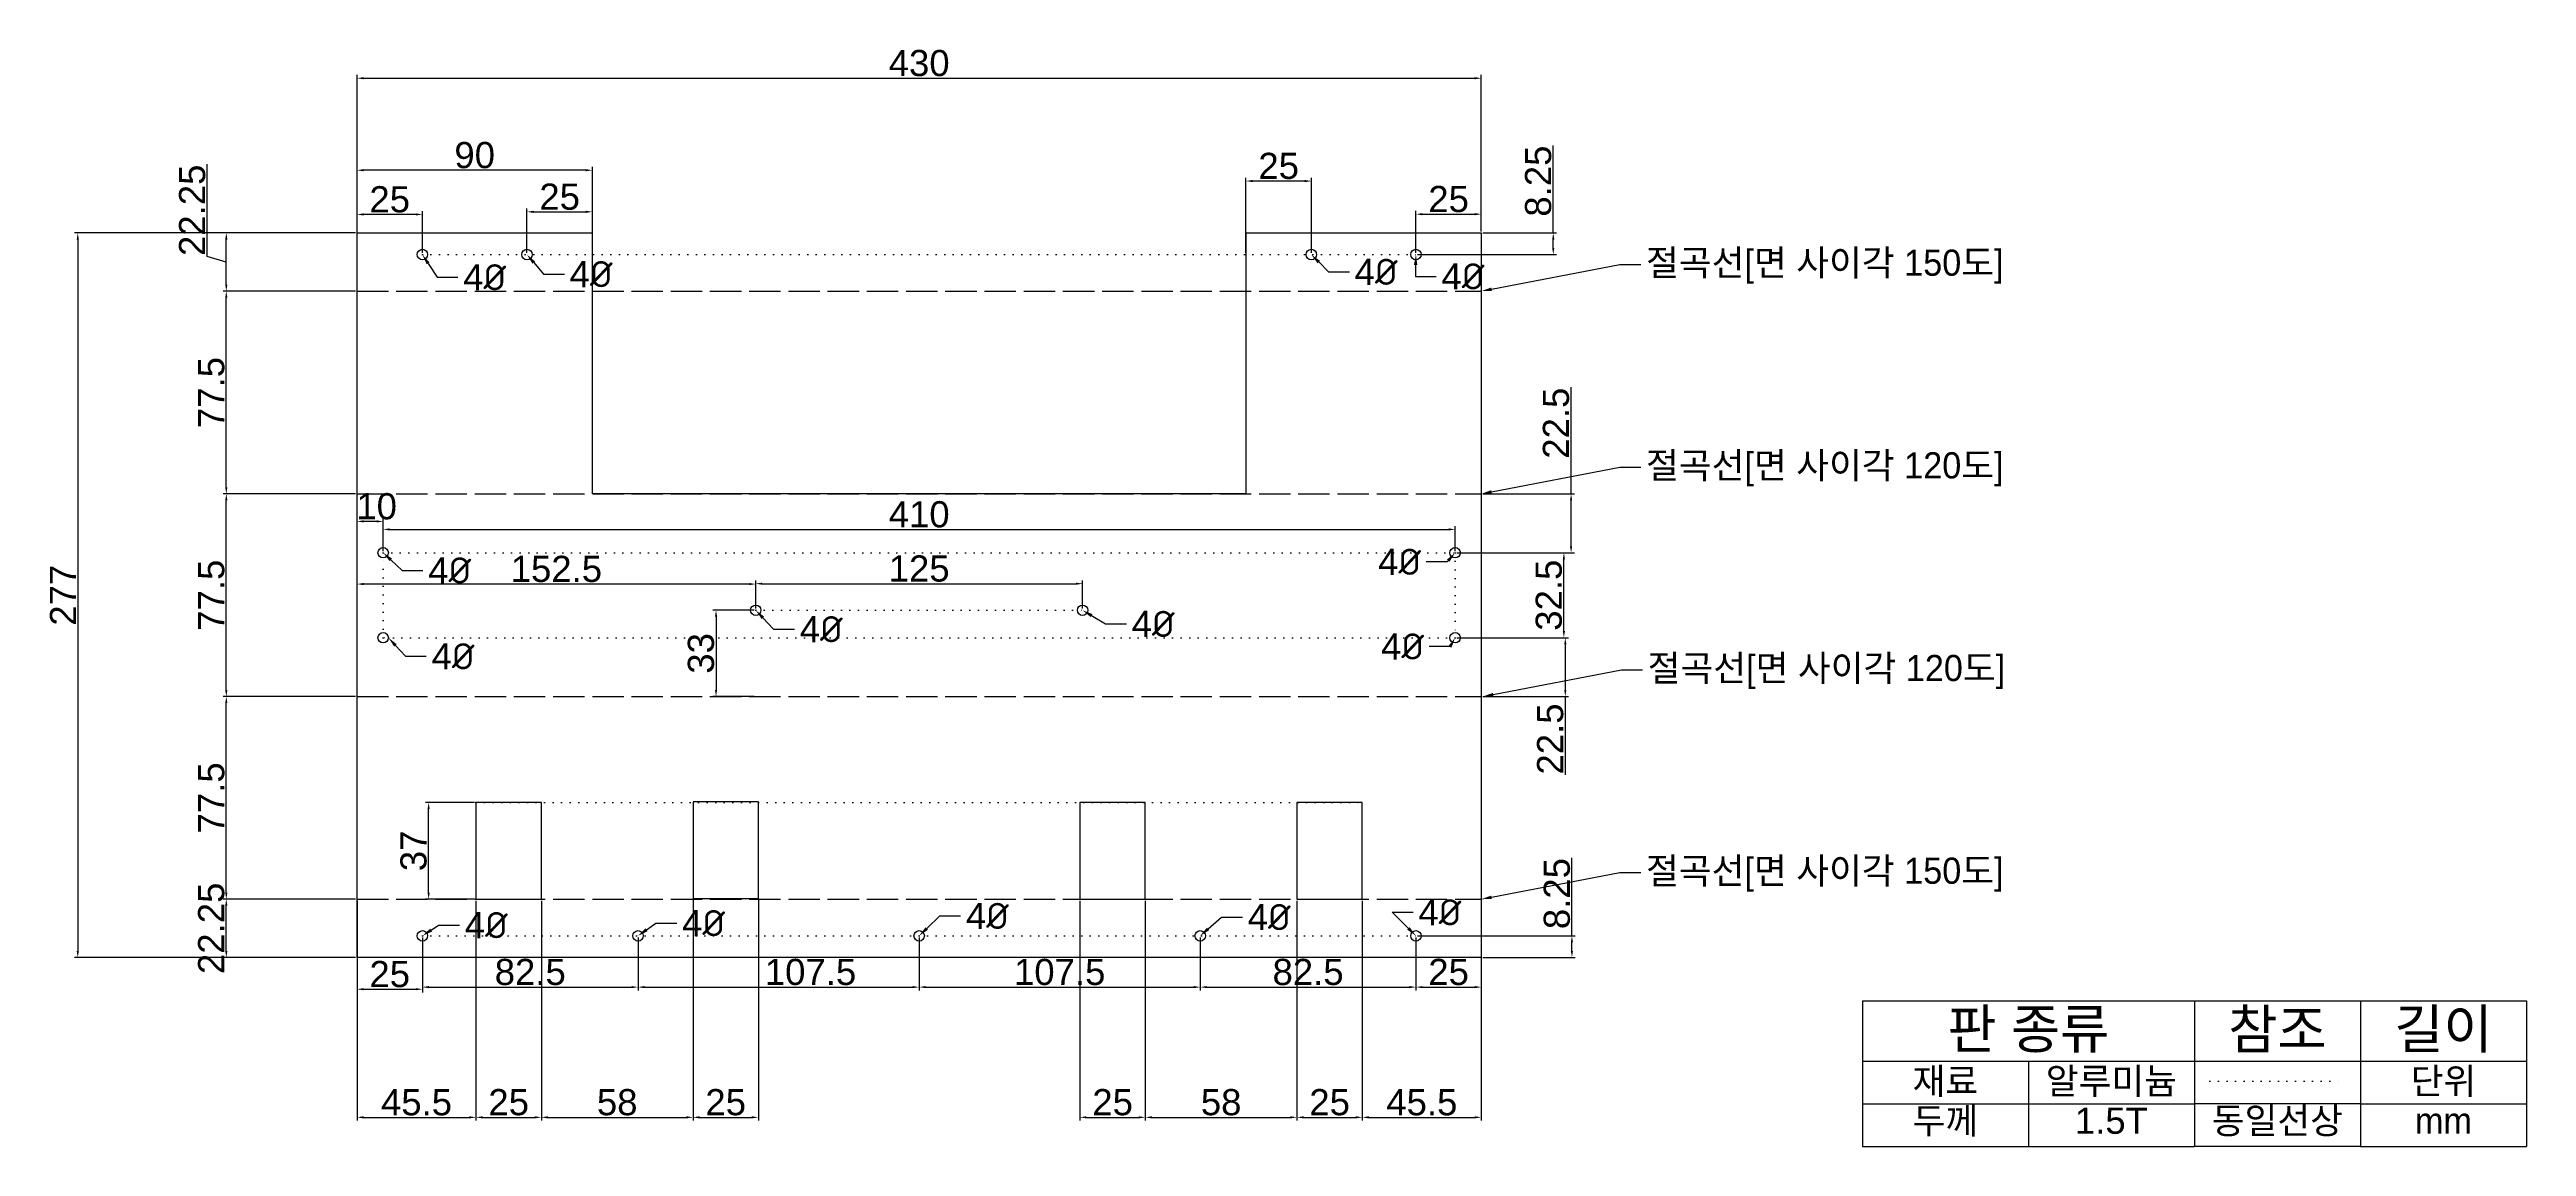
# Model space of a CAD drawing. Header units: millimetres. Extents: x -118 to 830, y -72 to 347.
import ezdxf
from ezdxf import colors
from ezdxf.entities.mleader import LeaderData, LeaderLine
from ezdxf.math import Vec2, Vec3

# ---------------------------------------------------------------- set-up
doc = ezdxf.new("R2010")
doc.units = ezdxf.units.MM
doc.linetypes.add('ACAD_ISO02W100', pattern=[15, 12, -3])
doc.linetypes.add('DOT2', pattern=[3.175, 0, -3.175])
doc.styles.get("Standard").update_dxf_attribs({"font": 'arial.ttf'})
doc.dimstyles.new('ISO-25', dxfattribs={"dimtxt": 2.5, "dimasz": 2.5, "dimexe": 1.25, "dimexo": 0.625, "dimtad": 1, "dimdsep": 46, "dimtxsty": 'Standard', "dimcen": 2.5, "dimclrd": 3, "dimclre": 3, "dimadec": 0, "dimazin": 0, "dimtfac": 1, "dimtmove": 0, "dimatfit": 3, "dimfxl": 1, "dimarcsym": 0})

msp = doc.modelspace()

# ---------------------------------------------------------------- blocks, each defined once
blk = doc.blocks.new('*D1')
at = {"color": 3, "lineweight": -2, "transparency": 16777216}
for p, q in [((-0.62, 22.25), (-51.25, 22.25)), ((-50, 2.5), (-50, 19.75)), ((-0.62, 0), (-51.25, 0))]:
    blk.add_line(p, q, dxfattribs=at)
at = {"color": 3, "transparency": 16777216}
for points in [[(-50.42, 19.75), (-49.58, 19.75), (-50, 22.25)], [(-50.42, 2.5), (-49.58, 2.5), (-50, 0)]]:
    blk.add_solid(points, dxfattribs=at)
at = {"layer": 'Defpoints', "color": 0, "transparency": 16777216}
for p in [(-50, 22.25), (0, 22.25), (0, 0)]:
    blk.add_point(p, dxfattribs=at)
at = {"color": 0, "transparency": 16777216, "insert": (-55.73, 11.13), "char_height": 2.5, "attachment_point": 5, "rotation": 90}
blk.add_mtext('{\\H4x;22.25}', dxfattribs=at)
blk = doc.blocks.new('*D2')
at = {"color": 3, "lineweight": -2, "transparency": 16777216}
for p, q in [((-0.62, 99.75), (-51.25, 99.75)), ((-50, 24.75), (-50, 97.25)), ((-0.62, 22.25), (-51.25, 22.25))]:
    blk.add_line(p, q, dxfattribs=at)
at = {"color": 3, "transparency": 16777216}
for points in [[(-50.42, 97.25), (-49.58, 97.25), (-50, 99.75)], [(-50.42, 24.75), (-49.58, 24.75), (-50, 22.25)]]:
    blk.add_solid(points, dxfattribs=at)
at = {"layer": 'Defpoints', "color": 0, "transparency": 16777216}
for p in [(-50, 99.75), (0, 99.75), (0, 22.25)]:
    blk.add_point(p, dxfattribs=at)
at = {"color": 0, "transparency": 16777216, "insert": (-55.71, 61), "char_height": 2.5, "attachment_point": 5, "rotation": 90}
blk.add_mtext('{\\H4x;77.5}', dxfattribs=at)
blk = doc.blocks.new('*D3')
at = {"color": 3, "lineweight": -2, "transparency": 16777216}
for p, q in [((-0.62, 177.25), (-51.25, 177.25)), ((-50, 102.25), (-50, 174.75)), ((-0.62, 99.75), (-51.25, 99.75))]:
    blk.add_line(p, q, dxfattribs=at)
at = {"color": 3, "transparency": 16777216}
for points in [[(-50.42, 174.75), (-49.58, 174.75), (-50, 177.25)], [(-50.42, 102.25), (-49.58, 102.25), (-50, 99.75)]]:
    blk.add_solid(points, dxfattribs=at)
at = {"layer": 'Defpoints', "color": 0, "transparency": 16777216}
for p in [(-50, 177.25), (0, 177.25), (0, 99.75)]:
    blk.add_point(p, dxfattribs=at)
at = {"color": 0, "transparency": 16777216, "insert": (-55.71, 138.5), "char_height": 2.5, "attachment_point": 5, "rotation": 90}
blk.add_mtext('{\\H4x;77.5}', dxfattribs=at)
blk = doc.blocks.new('*D4')
at = {"color": 3, "lineweight": -2, "transparency": 16777216}
for p, q in [((-0.62, 254.75), (-51.25, 254.75)), ((-50, 179.75), (-50, 252.25)), ((-0.62, 177.25), (-51.25, 177.25))]:
    blk.add_line(p, q, dxfattribs=at)
at = {"color": 3, "transparency": 16777216}
for points in [[(-50.42, 252.25), (-49.58, 252.25), (-50, 254.75)], [(-50.42, 179.75), (-49.58, 179.75), (-50, 177.25)]]:
    blk.add_solid(points, dxfattribs=at)
at = {"layer": 'Defpoints', "color": 0, "transparency": 16777216}
for p in [(-50, 254.75), (0, 254.75), (0, 177.25)]:
    blk.add_point(p, dxfattribs=at)
at = {"color": 0, "transparency": 16777216, "insert": (-55.71, 216), "char_height": 2.5, "attachment_point": 5, "rotation": 90}
blk.add_mtext('{\\H4x;77.5}', dxfattribs=at)
blk = doc.blocks.new('*D5')
at = {"color": 3, "lineweight": -2, "transparency": 16777216}
for p, q in [((-57.29, 268.06), (-57.29, 303.3)), ((-0.62, 277), (-51.25, 277)), ((-50, 265.88), (-57.29, 268.06)), ((-50, 257.25), (-50, 274.5)), ((-0.62, 254.75), (-51.25, 254.75))]:
    blk.add_line(p, q, dxfattribs=at)
at = {"color": 3, "transparency": 16777216}
for points in [[(-50.42, 274.5), (-49.58, 274.5), (-50, 277)], [(-50.42, 257.25), (-49.58, 257.25), (-50, 254.75)]]:
    blk.add_solid(points, dxfattribs=at)
at = {"layer": 'Defpoints', "color": 0, "transparency": 16777216}
for p in [(-50, 277), (0, 277), (0, 254.75)]:
    blk.add_point(p, dxfattribs=at)
at = {"color": 0, "transparency": 16777216, "insert": (-63.02, 285.68), "char_height": 2.5, "attachment_point": 5, "rotation": 90}
blk.add_mtext('{\\H4x;22.25}', dxfattribs=at)
blk = doc.blocks.new('*D6')
at = {"color": 3, "lineweight": -2, "transparency": 16777216}
for p, q in [((25, 7.62), (25, -12.6)), ((107.5, 7.62), (107.5, -12.6)), ((27.5, -11.35), (105, -11.35))]:
    blk.add_line(p, q, dxfattribs=at)
at = {"color": 3, "transparency": 16777216}
for points in [[(27.5, -10.93), (27.5, -11.76), (25, -11.35)], [(105, -10.93), (105, -11.76), (107.5, -11.35)]]:
    blk.add_solid(points, dxfattribs=at)
at = {"layer": 'Defpoints', "color": 0, "transparency": 16777216}
for p in [(25, 8.25), (107.5, 8.25), (107.5, -11.35)]:
    blk.add_point(p, dxfattribs=at)
at = {"color": 0, "transparency": 16777216, "insert": (66.25, -5.61), "char_height": 2.5, "attachment_point": 5}
blk.add_mtext('{\\H4x;82.5}', dxfattribs=at)
blk = doc.blocks.new('*D7')
at = {"color": 3, "lineweight": -2, "transparency": 16777216}
for p, q in [((107.5, 7.62), (107.5, -12.6)), ((215, 7.62), (215, -12.6)), ((110, -11.35), (212.5, -11.35))]:
    blk.add_line(p, q, dxfattribs=at)
at = {"color": 3, "transparency": 16777216}
for points in [[(110, -10.93), (110, -11.76), (107.5, -11.35)], [(212.5, -10.93), (212.5, -11.76), (215, -11.35)]]:
    blk.add_solid(points, dxfattribs=at)
at = {"layer": 'Defpoints', "color": 0, "transparency": 16777216}
for p in [(107.5, 8.25), (215, 8.25), (215, -11.35)]:
    blk.add_point(p, dxfattribs=at)
at = {"color": 0, "transparency": 16777216, "insert": (173.45, -5.61), "char_height": 2.5, "attachment_point": 5}
blk.add_mtext('{\\H4x;107.5}', dxfattribs=at)
blk = doc.blocks.new('*D8')
at = {"color": 3, "lineweight": -2, "transparency": 16777216}
for p, q in [((215, 7.62), (215, -12.6)), ((322.5, 7.62), (322.5, -12.6)), ((217.5, -11.35), (320, -11.35))]:
    blk.add_line(p, q, dxfattribs=at)
at = {"color": 3, "transparency": 16777216}
for points in [[(217.5, -10.93), (217.5, -11.76), (215, -11.35)], [(320, -10.93), (320, -11.76), (322.5, -11.35)]]:
    blk.add_solid(points, dxfattribs=at)
at = {"layer": 'Defpoints', "color": 0, "transparency": 16777216}
for p in [(215, 8.25), (322.5, 8.25), (322.5, -11.35)]:
    blk.add_point(p, dxfattribs=at)
at = {"color": 0, "transparency": 16777216, "insert": (268.75, -5.61), "char_height": 2.5, "attachment_point": 5}
blk.add_mtext('{\\H4x;107.5}', dxfattribs=at)
blk = doc.blocks.new('*D9')
at = {"color": 3, "lineweight": -2, "transparency": 16777216}
for p, q in [((322.5, 7.62), (322.5, -12.6)), ((405, 7.62), (405, -12.6)), ((325, -11.35), (402.5, -11.35))]:
    blk.add_line(p, q, dxfattribs=at)
at = {"color": 3, "transparency": 16777216}
for points in [[(325, -10.93), (325, -11.76), (322.5, -11.35)], [(402.5, -10.93), (402.5, -11.76), (405, -11.35)]]:
    blk.add_solid(points, dxfattribs=at)
at = {"layer": 'Defpoints', "color": 0, "transparency": 16777216}
for p in [(322.5, 8.25), (405, 8.25), (405, -11.35)]:
    blk.add_point(p, dxfattribs=at)
at = {"color": 0, "transparency": 16777216, "insert": (363.75, -5.61), "char_height": 2.5, "attachment_point": 5}
blk.add_mtext('{\\H4x;82.5}', dxfattribs=at)
blk = doc.blocks.new('*D10')
at = {"color": 3, "lineweight": -2, "transparency": 16777216}
for p, q in [((405, 7.62), (405, -12.6)), ((430, -0.62), (430, -12.6)), ((407.5, -11.35), (427.5, -11.35))]:
    blk.add_line(p, q, dxfattribs=at)
at = {"color": 3, "transparency": 16777216}
for points in [[(407.5, -10.93), (407.5, -11.76), (405, -11.35)], [(427.5, -10.93), (427.5, -11.76), (430, -11.35)]]:
    blk.add_solid(points, dxfattribs=at)
at = {"layer": 'Defpoints', "color": 0, "transparency": 16777216}
for p in [(405, 8.25), (430, 0), (430, -11.35)]:
    blk.add_point(p, dxfattribs=at)
at = {"color": 0, "transparency": 16777216, "insert": (417.5, -5.61), "char_height": 2.5, "attachment_point": 5}
blk.add_mtext('{\\H4x;25}', dxfattribs=at)
blk = doc.blocks.new('*D11')
at = {"color": 3, "lineweight": -2, "transparency": 16777216}
for p, q in [((25, 7.62), (25, -13.4)), ((0, -0.62), (0, -13.4)), ((2.5, -12.15), (22.5, -12.15))]:
    blk.add_line(p, q, dxfattribs=at)
at = {"color": 3, "transparency": 16777216}
for points in [[(2.5, -11.73), (2.5, -12.57), (0, -12.15)], [(22.5, -11.73), (22.5, -12.57), (25, -12.15)]]:
    blk.add_solid(points, dxfattribs=at)
at = {"layer": 'Defpoints', "color": 0, "transparency": 16777216}
for p in [(0, 0), (25, 8.25), (25, -12.15)]:
    blk.add_point(p, dxfattribs=at)
at = {"color": 0, "transparency": 16777216, "insert": (12.5, -6.42), "char_height": 2.5, "attachment_point": 5}
blk.add_mtext('{\\H4x;25}', dxfattribs=at)
blk = doc.blocks.new('*D12')
at = {"color": 3, "lineweight": -2, "transparency": 16777216}
for p, q in [((464.67, 8.25), (464.67, 38.06)), ((405.62, 8.25), (465.92, 8.25)), ((464.67, 2.5), (464.67, 5.75)), ((430.62, 0), (465.92, 0))]:
    blk.add_line(p, q, dxfattribs=at)
at = {"color": 3, "transparency": 16777216}
for points in [[(464.25, 5.75), (465.09, 5.75), (464.67, 8.25)], [(464.25, 2.5), (465.09, 2.5), (464.67, 0)]]:
    blk.add_solid(points, dxfattribs=at)
at = {"layer": 'Defpoints', "color": 0, "transparency": 16777216}
for p in [(405, 8.25), (430, 0), (464.67, 8.25)]:
    blk.add_point(p, dxfattribs=at)
at = {"color": 0, "transparency": 16777216, "insert": (458.94, 24.41), "char_height": 2.5, "attachment_point": 5, "rotation": 90}
blk.add_mtext('{\\H4x;8.25}', dxfattribs=at)
blk = doc.blocks.new('*D13')
at = {"color": 3, "lineweight": -2, "transparency": 16777216}
for p, q in [((405, 269.38), (405, 285.44)), ((430, 277.62), (430, 285.44)), ((407.5, 284.19), (427.5, 284.19))]:
    blk.add_line(p, q, dxfattribs=at)
at = {"color": 3, "transparency": 16777216}
for points in [[(407.5, 284.61), (407.5, 283.77), (405, 284.19)], [(427.5, 284.61), (427.5, 283.77), (430, 284.19)]]:
    blk.add_solid(points, dxfattribs=at)
at = {"layer": 'Defpoints', "color": 0, "transparency": 16777216}
for p in [(430, 284.19), (430, 277), (405, 268.75)]:
    blk.add_point(p, dxfattribs=at)
at = {"color": 0, "transparency": 16777216, "insert": (417.5, 289.92), "char_height": 2.5, "attachment_point": 5}
blk.add_mtext('{\\H4x;25}', dxfattribs=at)
blk = doc.blocks.new('*D14')
at = {"color": 3, "lineweight": -2, "transparency": 16777216}
for p, q in [((0, 269.38), (0, 285.34)), ((25, 269.38), (25, 285.34)), ((22.5, 284.09), (2.5, 284.09))]:
    blk.add_line(p, q, dxfattribs=at)
at = {"color": 3, "transparency": 16777216}
for points in [[(2.5, 284.51), (2.5, 283.67), (0, 284.09)], [(22.5, 284.51), (22.5, 283.67), (25, 284.09)]]:
    blk.add_solid(points, dxfattribs=at)
at = {"layer": 'Defpoints', "color": 0, "transparency": 16777216}
for p in [(0, 284.09), (0, 268.75), (25, 268.75)]:
    blk.add_point(p, dxfattribs=at)
at = {"color": 0, "transparency": 16777216, "insert": (12.5, 289.82), "char_height": 2.5, "attachment_point": 5}
blk.add_mtext('{\\H4x;25}', dxfattribs=at)
blk = doc.blocks.new('*D15')
at = {"color": 3, "lineweight": -2, "transparency": 16777216}
for p, q in [((457.52, 277), (457.52, 310.49)), ((430.62, 277), (458.77, 277)), ((405.62, 268.75), (458.77, 268.75)), ((457.52, 271.25), (457.52, 274.5))]:
    blk.add_line(p, q, dxfattribs=at)
at = {"color": 3, "transparency": 16777216}
for points in [[(457.11, 274.5), (457.94, 274.5), (457.52, 277)], [(457.11, 271.25), (457.94, 271.25), (457.52, 268.75)]]:
    blk.add_solid(points, dxfattribs=at)
at = {"layer": 'Defpoints', "color": 0, "transparency": 16777216}
for p in [(430, 277), (457.52, 277), (405, 268.75)]:
    blk.add_point(p, dxfattribs=at)
at = {"color": 0, "transparency": 16777216, "insert": (451.79, 296.83), "char_height": 2.5, "attachment_point": 5, "rotation": 90}
blk.add_mtext('{\\H4x;8.25}', dxfattribs=at)
blk = doc.blocks.new('*D16')
at = {"color": 3, "linetype": 'ByBlock', "lineweight": -2, "transparency": 16777216}
for p, q in [((420.62, 154.75), (462.84, 154.75)), ((461.59, 124.75), (461.59, 152.25)), ((420.62, 122.25), (462.84, 122.25))]:
    blk.add_line(p, q, dxfattribs=at)
at = {"color": 3, "linetype": 'ByBlock', "transparency": 16777216}
for points in [[(461.17, 152.25), (462.01, 152.25), (461.59, 154.75)], [(461.17, 124.75), (462.01, 124.75), (461.59, 122.25)]]:
    blk.add_solid(points, dxfattribs=at)
at = {"layer": 'Defpoints', "color": 0, "linetype": 'ByBlock', "transparency": 16777216}
for p in [(420, 154.75), (461.59, 154.75), (420, 122.25)]:
    blk.add_point(p, dxfattribs=at)
at = {"color": 0, "linetype": 'ByBlock', "transparency": 16777216, "insert": (455.86, 138.5), "char_height": 2.5, "attachment_point": 5, "rotation": 90}
blk.add_mtext('{\\H4x;32.5}', dxfattribs=at)
blk = doc.blocks.new('*D17')
at = {"color": 3, "linetype": 'ByBlock', "lineweight": -2, "transparency": 16777216}
for p, q in [((464.34, 177.25), (464.34, 218)), ((430.62, 177.25), (465.59, 177.25)), ((464.34, 157.25), (464.34, 174.75)), ((420.62, 154.75), (465.59, 154.75))]:
    blk.add_line(p, q, dxfattribs=at)
at = {"color": 3, "linetype": 'ByBlock', "transparency": 16777216}
for points in [[(463.93, 174.75), (464.76, 174.75), (464.34, 177.25)], [(463.93, 157.25), (464.76, 157.25), (464.34, 154.75)]]:
    blk.add_solid(points, dxfattribs=at)
at = {"layer": 'Defpoints', "color": 0, "linetype": 'ByBlock', "transparency": 16777216}
for p in [(430, 177.25), (420, 154.75), (464.34, 154.75)]:
    blk.add_point(p, dxfattribs=at)
at = {"color": 0, "linetype": 'ByBlock', "transparency": 16777216, "insert": (458.61, 204.27), "char_height": 2.5, "attachment_point": 5, "rotation": 90}
blk.add_mtext('{\\H4x;22.5}', dxfattribs=at)
blk = doc.blocks.new('*D18')
at = {"color": 3, "linetype": 'ByBlock', "lineweight": -2, "transparency": 16777216}
for p, q in [((420.62, 122.25), (463.38, 122.25)), ((462.13, 119.75), (462.13, 102.25)), ((430.62, 99.75), (463.38, 99.75)), ((462.13, 99.75), (462.13, 69.78))]:
    blk.add_line(p, q, dxfattribs=at)
at = {"color": 3, "linetype": 'ByBlock', "transparency": 16777216}
for points in [[(461.72, 119.75), (462.55, 119.75), (462.13, 122.25)], [(461.72, 102.25), (462.55, 102.25), (462.13, 99.75)]]:
    blk.add_solid(points, dxfattribs=at)
at = {"layer": 'Defpoints', "color": 0, "linetype": 'ByBlock', "transparency": 16777216}
for p in [(420, 122.25), (430, 99.75), (462.13, 99.75)]:
    blk.add_point(p, dxfattribs=at)
at = {"color": 0, "linetype": 'ByBlock', "transparency": 16777216, "insert": (456.4, 83.51), "char_height": 2.5, "attachment_point": 5, "rotation": 90}
blk.add_mtext('{\\H4x;22.5}', dxfattribs=at)
blk = doc.blocks.new('*D19')
at = {"color": 3, "linetype": 'ByBlock', "lineweight": -2, "transparency": 16777216}
for p, q in [((10, 155.38), (10, 164.9)), ((12.5, 163.65), (417.5, 163.65)), ((420, 155.38), (420, 164.9))]:
    blk.add_line(p, q, dxfattribs=at)
at = {"color": 3, "linetype": 'ByBlock', "transparency": 16777216}
for points in [[(12.5, 164.07), (12.5, 163.24), (10, 163.65)], [(417.5, 164.07), (417.5, 163.24), (420, 163.65)]]:
    blk.add_solid(points, dxfattribs=at)
at = {"layer": 'Defpoints', "color": 0, "linetype": 'ByBlock', "transparency": 16777216}
for p in [(420, 163.65), (10, 154.75), (420, 154.75)]:
    blk.add_point(p, dxfattribs=at)
at = {"color": 0, "linetype": 'ByBlock', "transparency": 16777216, "insert": (215, 169.38), "char_height": 2.5, "attachment_point": 5}
blk.add_mtext('{\\H4x;410}', dxfattribs=at)
blk = doc.blocks.new('*D20')
at = {"color": 3, "linetype": 'ByBlock', "lineweight": -2, "transparency": 16777216}
for p, q in [((0, 155.38), (0, 167.97)), ((7.5, 166.72), (2.5, 166.72)), ((10, 155.38), (10, 167.97))]:
    blk.add_line(p, q, dxfattribs=at)
at = {"color": 3, "linetype": 'ByBlock', "transparency": 16777216}
for points in [[(2.5, 167.14), (2.5, 166.3), (0, 166.72)], [(7.5, 167.14), (7.5, 166.3), (10, 166.72)]]:
    blk.add_solid(points, dxfattribs=at)
at = {"layer": 'Defpoints', "color": 0, "linetype": 'ByBlock', "transparency": 16777216}
for p in [(0, 166.72), (0, 154.75), (10, 154.75)]:
    blk.add_point(p, dxfattribs=at)
at = {"color": 0, "linetype": 'ByBlock', "transparency": 16777216, "insert": (7.5, 172.45), "char_height": 2.5, "attachment_point": 5}
blk.add_mtext('{\\H4x;10}', dxfattribs=at)
blk = doc.blocks.new('*D22')
at = {"color": 3, "linetype": 'ByBlock', "lineweight": -2, "transparency": 16777216}
for p, q in [((0, 21.62), (0, -62.4)), ((45.5, 21.62), (45.5, -62.4)), ((2.5, -61.15), (43, -61.15))]:
    blk.add_line(p, q, dxfattribs=at)
at = {"color": 3, "linetype": 'ByBlock', "transparency": 16777216}
for points in [[(2.5, -60.73), (2.5, -61.56), (0, -61.15)], [(43, -60.73), (43, -61.56), (45.5, -61.15)]]:
    blk.add_solid(points, dxfattribs=at)
at = {"layer": 'Defpoints', "color": 0, "linetype": 'ByBlock', "transparency": 16777216}
for p in [(0, 22.25), (45.5, 22.25), (45.5, -61.15)]:
    blk.add_point(p, dxfattribs=at)
at = {"color": 0, "linetype": 'ByBlock', "transparency": 16777216, "insert": (22.75, -55.44), "char_height": 2.5, "attachment_point": 5}
blk.add_mtext('{\\H4x;45.5}', dxfattribs=at)
blk = doc.blocks.new('*D23')
at = {"color": 3, "linetype": 'ByBlock', "lineweight": -2, "transparency": 16777216}
for p, q in [((45.5, 21.62), (45.5, -62.4)), ((70.5, 21.62), (70.5, -62.4)), ((48, -61.15), (68, -61.15))]:
    blk.add_line(p, q, dxfattribs=at)
at = {"color": 3, "linetype": 'ByBlock', "transparency": 16777216}
for points in [[(48, -60.73), (48, -61.56), (45.5, -61.15)], [(68, -60.73), (68, -61.56), (70.5, -61.15)]]:
    blk.add_solid(points, dxfattribs=at)
at = {"layer": 'Defpoints', "color": 0, "linetype": 'ByBlock', "transparency": 16777216}
for p in [(45.5, 22.25), (70.5, 22.25), (70.5, -61.15)]:
    blk.add_point(p, dxfattribs=at)
at = {"color": 0, "linetype": 'ByBlock', "transparency": 16777216, "insert": (58, -55.41), "char_height": 2.5, "attachment_point": 5}
blk.add_mtext('{\\H4x;25}', dxfattribs=at)
blk = doc.blocks.new('*D24')
at = {"color": 3, "linetype": 'ByBlock', "lineweight": -2, "transparency": 16777216}
for p, q in [((70.5, 21.62), (70.5, -62.4)), ((128.5, 21.88), (128.5, -62.4)), ((73, -61.15), (126, -61.15))]:
    blk.add_line(p, q, dxfattribs=at)
at = {"color": 3, "linetype": 'ByBlock', "transparency": 16777216}
for points in [[(73, -60.73), (73, -61.56), (70.5, -61.15)], [(126, -60.73), (126, -61.56), (128.5, -61.15)]]:
    blk.add_solid(points, dxfattribs=at)
at = {"layer": 'Defpoints', "color": 0, "linetype": 'ByBlock', "transparency": 16777216}
for p in [(70.5, 22.25), (128.5, 22.5), (128.5, -61.15)]:
    blk.add_point(p, dxfattribs=at)
at = {"color": 0, "linetype": 'ByBlock', "transparency": 16777216, "insert": (99.5, -55.41), "char_height": 2.5, "attachment_point": 5}
blk.add_mtext('{\\H4x;58}', dxfattribs=at)
blk = doc.blocks.new('*D25')
at = {"color": 3, "linetype": 'ByBlock', "lineweight": -2, "transparency": 16777216}
for p, q in [((128.5, 21.88), (128.5, -62.4)), ((153.5, 21.88), (153.5, -62.4)), ((131, -61.15), (151, -61.15))]:
    blk.add_line(p, q, dxfattribs=at)
at = {"color": 3, "linetype": 'ByBlock', "transparency": 16777216}
for points in [[(131, -60.73), (131, -61.56), (128.5, -61.15)], [(151, -60.73), (151, -61.56), (153.5, -61.15)]]:
    blk.add_solid(points, dxfattribs=at)
at = {"layer": 'Defpoints', "color": 0, "linetype": 'ByBlock', "transparency": 16777216}
for p in [(128.5, 22.5), (153.5, 22.5), (153.5, -61.15)]:
    blk.add_point(p, dxfattribs=at)
at = {"color": 0, "linetype": 'ByBlock', "transparency": 16777216, "insert": (141, -55.41), "char_height": 2.5, "attachment_point": 5}
blk.add_mtext('{\\H4x;25}', dxfattribs=at)
blk = doc.blocks.new('*D26')
at = {"color": 3, "linetype": 'ByBlock', "lineweight": -2, "transparency": 16777216}
for p, q in [((276.5, 21.62), (276.5, -62.4)), ((301.5, 21.62), (301.5, -62.4)), ((279, -61.15), (299, -61.15))]:
    blk.add_line(p, q, dxfattribs=at)
at = {"color": 3, "linetype": 'ByBlock', "transparency": 16777216}
for points in [[(279, -60.73), (279, -61.56), (276.5, -61.15)], [(299, -60.73), (299, -61.56), (301.5, -61.15)]]:
    blk.add_solid(points, dxfattribs=at)
at = {"layer": 'Defpoints', "color": 0, "linetype": 'ByBlock', "transparency": 16777216}
for p in [(276.5, 22.25), (301.5, 22.25), (301.5, -61.15)]:
    blk.add_point(p, dxfattribs=at)
at = {"color": 0, "linetype": 'ByBlock', "transparency": 16777216, "insert": (289, -55.41), "char_height": 2.5, "attachment_point": 5}
blk.add_mtext('{\\H4x;25}', dxfattribs=at)
blk = doc.blocks.new('*D27')
at = {"color": 3, "linetype": 'ByBlock', "lineweight": -2, "transparency": 16777216}
for p, q in [((301.5, 21.62), (301.5, -62.4)), ((359.5, 21.62), (359.5, -62.4)), ((304, -61.15), (357, -61.15))]:
    blk.add_line(p, q, dxfattribs=at)
at = {"color": 3, "linetype": 'ByBlock', "transparency": 16777216}
for points in [[(304, -60.73), (304, -61.56), (301.5, -61.15)], [(357, -60.73), (357, -61.56), (359.5, -61.15)]]:
    blk.add_solid(points, dxfattribs=at)
at = {"layer": 'Defpoints', "color": 0, "linetype": 'ByBlock', "transparency": 16777216}
for p in [(301.5, 22.25), (359.5, 22.25), (359.5, -61.15)]:
    blk.add_point(p, dxfattribs=at)
at = {"color": 0, "linetype": 'ByBlock', "transparency": 16777216, "insert": (330.5, -55.41), "char_height": 2.5, "attachment_point": 5}
blk.add_mtext('{\\H4x;58}', dxfattribs=at)
blk = doc.blocks.new('*D28')
at = {"color": 3, "linetype": 'ByBlock', "lineweight": -2, "transparency": 16777216}
for p, q in [((359.5, 21.62), (359.5, -62.4)), ((384.5, 21.62), (384.5, -62.4)), ((362, -61.15), (382, -61.15))]:
    blk.add_line(p, q, dxfattribs=at)
at = {"color": 3, "linetype": 'ByBlock', "transparency": 16777216}
for points in [[(362, -60.73), (362, -61.56), (359.5, -61.15)], [(382, -60.73), (382, -61.56), (384.5, -61.15)]]:
    blk.add_solid(points, dxfattribs=at)
at = {"layer": 'Defpoints', "color": 0, "linetype": 'ByBlock', "transparency": 16777216}
for p in [(359.5, 22.25), (384.5, 22.25), (384.5, -61.15)]:
    blk.add_point(p, dxfattribs=at)
at = {"color": 0, "linetype": 'ByBlock', "transparency": 16777216, "insert": (372, -55.41), "char_height": 2.5, "attachment_point": 5}
blk.add_mtext('{\\H4x;25}', dxfattribs=at)
blk = doc.blocks.new('*D29')
at = {"color": 3, "linetype": 'ByBlock', "lineweight": -2, "transparency": 16777216}
for p, q in [((384.5, 21.62), (384.5, -62.4)), ((430, 21.62), (430, -62.4)), ((387, -61.15), (427.5, -61.15))]:
    blk.add_line(p, q, dxfattribs=at)
at = {"color": 3, "linetype": 'ByBlock', "transparency": 16777216}
for points in [[(387, -60.73), (387, -61.56), (384.5, -61.15)], [(427.5, -60.73), (427.5, -61.56), (430, -61.15)]]:
    blk.add_solid(points, dxfattribs=at)
at = {"layer": 'Defpoints', "color": 0, "linetype": 'ByBlock', "transparency": 16777216}
for p in [(384.5, 22.25), (430, 22.25), (430, -61.15)]:
    blk.add_point(p, dxfattribs=at)
at = {"color": 0, "linetype": 'ByBlock', "transparency": 16777216, "insert": (407.25, -55.44), "char_height": 2.5, "attachment_point": 5}
blk.add_mtext('{\\H4x;45.5}', dxfattribs=at)
blk = doc.blocks.new('*D30')
at = {"color": 3, "linetype": 'ByBlock', "lineweight": -2, "transparency": 16777216}
for p, q in [((0, 277.62), (0, 337.43)), ((2.5, 336.18), (427.5, 336.18)), ((430, 277.62), (430, 337.43))]:
    blk.add_line(p, q, dxfattribs=at)
at = {"color": 3, "linetype": 'ByBlock', "transparency": 16777216}
for points in [[(2.5, 336.6), (2.5, 335.76), (0, 336.18)], [(427.5, 336.6), (427.5, 335.76), (430, 336.18)]]:
    blk.add_solid(points, dxfattribs=at)
at = {"layer": 'Defpoints', "color": 0, "linetype": 'ByBlock', "transparency": 16777216}
for p in [(430, 336.18), (0, 277), (430, 277)]:
    blk.add_point(p, dxfattribs=at)
at = {"color": 0, "linetype": 'ByBlock', "transparency": 16777216, "insert": (215, 341.92), "char_height": 2.5, "attachment_point": 5}
blk.add_mtext('{\\H4x;430}', dxfattribs=at)
blk = doc.blocks.new('*D31')
at = {"color": 3, "linetype": 'ByBlock', "lineweight": -2, "transparency": 16777216}
for p, q in [((-0.62, 277), (-108.07, 277)), ((-106.82, 274.5), (-106.82, 2.5)), ((-0.62, 0), (-108.07, 0))]:
    blk.add_line(p, q, dxfattribs=at)
at = {"color": 3, "linetype": 'ByBlock', "transparency": 16777216}
for points in [[(-107.23, 274.5), (-106.4, 274.5), (-106.82, 277)], [(-107.23, 2.5), (-106.4, 2.5), (-106.82, 0)]]:
    blk.add_solid(points, dxfattribs=at)
at = {"layer": 'Defpoints', "color": 0, "linetype": 'ByBlock', "transparency": 16777216}
for p in [(0, 277), (-106.82, 0), (0, 0)]:
    blk.add_point(p, dxfattribs=at)
at = {"color": 0, "linetype": 'ByBlock', "transparency": 16777216, "insert": (-112.46, 138.5), "char_height": 2.5, "attachment_point": 5, "rotation": 90}
blk.add_mtext('{\\H4x;277}', dxfattribs=at)
blk = doc.blocks.new('*D32')
at = {"color": 3, "linetype": 'ByBlock', "lineweight": -2, "transparency": 16777216}
for p, q in [((44.88, 59.25), (26.14, 59.25)), ((27.39, 24.75), (27.39, 56.75)), ((44.88, 22.25), (26.14, 22.25))]:
    blk.add_line(p, q, dxfattribs=at)
at = {"color": 3, "linetype": 'ByBlock', "transparency": 16777216}
for points in [[(26.97, 56.75), (27.8, 56.75), (27.39, 59.25)], [(26.97, 24.75), (27.8, 24.75), (27.39, 22.25)]]:
    blk.add_solid(points, dxfattribs=at)
at = {"layer": 'Defpoints', "color": 0, "linetype": 'ByBlock', "transparency": 16777216}
for p in [(27.39, 59.25), (45.5, 59.25), (45.5, 22.25)]:
    blk.add_point(p, dxfattribs=at)
at = {"color": 0, "linetype": 'ByBlock', "transparency": 16777216, "insert": (21.65, 40.75), "char_height": 2.5, "attachment_point": 5, "rotation": 90}
blk.add_mtext('{\\H4x;37}', dxfattribs=at)
blk = doc.blocks.new('*T35')
at = {"color": 0, "linetype": 'ByBlock', "lineweight": -2, "transparency": 16777216}
for p, q in [((0, 0), (127, 0)), ((0, 0), (0, -55.67)), ((127, 0), (127, -55.67)), ((0, -23), (127, -23)), ((63.5, -23), (63.5, -55.67)), ((0, -39.33), (127, -39.33)), ((0, -55.67), (127, -55.67))]:
    blk.add_line(p, q, dxfattribs=at)
at = {"color": 0, "linetype": 'ByBlock', "transparency": 16777216}
for s, insert, char_height, width, attachment_point in [('{\\fGulim|b0|i0|c129|p50;판 종류}', (63.5, -11.5), 15, 124, 5), ('{\\fGulim|b0|i0|c129|p50;재료}', (31.75, -31.17), 10, 60.5, 5), ('{\\fGulim|b0|i0|c129|p50;알루미늄}', (95.25, -31.17), 10, 60.5, 5), ('{\\fGulim|b0|i0|c129|p50;두께}', (31.75, -40.83), 10, 60.5, 2), ('1.5T', (95.25, -40.83), 10, 60.5, 2)]:
    blk.add_mtext(s, dxfattribs=dict(at, insert=insert, char_height=char_height, width=width, attachment_point=attachment_point))
blk = doc.blocks.new('*T36')
at = {"color": 0, "linetype": 'ByBlock', "lineweight": -2, "transparency": 16777216}
for p, q in [((0, 0), (63.5, 0)), ((0, 0), (0, -55.62)), ((63.5, 0), (63.5, -55.62)), ((0, -23), (63.5, -23)), ((0, -39.29), (63.5, -39.29)), ((0, -55.62), (63.5, -55.62))]:
    blk.add_line(p, q, dxfattribs=at)
at = {"color": 0, "linetype": 'ByBlock', "transparency": 16777216, "width": 60.5}
for s, insert, char_height, attachment_point in [('{\\fGulim|b0|i0|c129|p50;참조}', (31.75, -11.5), 15, 5), ('{\\fGulim|b0|i0|c129|p50;동일선상}', (31.75, -40.79), 10, 2)]:
    blk.add_mtext(s, dxfattribs=dict(at, insert=insert, char_height=char_height, attachment_point=attachment_point))
blk = doc.blocks.new('*D37')
at = {"color": 3, "linetype": 'ByBlock', "lineweight": -2, "transparency": 16777216}
for p, q in [((65, 269.38), (65, 286.34)), ((67.5, 285.09), (87.5, 285.09)), ((90, 269.38), (90, 286.34))]:
    blk.add_line(p, q, dxfattribs=at)
at = {"color": 3, "linetype": 'ByBlock', "transparency": 16777216}
for points in [[(67.5, 285.5), (67.5, 284.67), (65, 285.09)], [(87.5, 285.5), (87.5, 284.67), (90, 285.09)]]:
    blk.add_solid(points, dxfattribs=at)
at = {"layer": 'Defpoints', "color": 0, "linetype": 'ByBlock', "transparency": 16777216}
for p in [(90, 285.09), (65, 268.75), (90, 268.75)]:
    blk.add_point(p, dxfattribs=at)
at = {"color": 0, "linetype": 'ByBlock', "transparency": 16777216, "insert": (77.5, 290.82), "char_height": 2.5, "attachment_point": 5}
blk.add_mtext('{\\H4x;25}', dxfattribs=at)
blk = doc.blocks.new('*D38')
at = {"color": 3, "linetype": 'ByBlock', "lineweight": -2, "transparency": 16777216}
for p, q in [((0, 277.62), (0, 302.24)), ((87.5, 300.99), (2.5, 300.99)), ((90, 277.62), (90, 302.24))]:
    blk.add_line(p, q, dxfattribs=at)
at = {"color": 3, "linetype": 'ByBlock', "transparency": 16777216}
for points in [[(2.5, 301.41), (2.5, 300.57), (0, 300.99)], [(87.5, 301.41), (87.5, 300.57), (90, 300.99)]]:
    blk.add_solid(points, dxfattribs=at)
at = {"layer": 'Defpoints', "color": 0, "linetype": 'ByBlock', "transparency": 16777216}
for p in [(0, 300.99), (0, 277), (90, 277)]:
    blk.add_point(p, dxfattribs=at)
at = {"color": 0, "linetype": 'ByBlock', "transparency": 16777216, "insert": (45, 306.72), "char_height": 2.5, "attachment_point": 5}
blk.add_mtext('{\\H4x;90}', dxfattribs=at)
blk = doc.blocks.new('*D39')
at = {"color": 3, "linetype": 'ByBlock', "lineweight": -2, "transparency": 16777216}
for p, q in [((340, 269.38), (340, 298.11)), ((362.5, 296.86), (342.5, 296.86)), ((365, 269.38), (365, 298.11))]:
    blk.add_line(p, q, dxfattribs=at)
at = {"color": 3, "linetype": 'ByBlock', "transparency": 16777216}
for points in [[(342.5, 297.27), (342.5, 296.44), (340, 296.86)], [(362.5, 297.27), (362.5, 296.44), (365, 296.86)]]:
    blk.add_solid(points, dxfattribs=at)
at = {"layer": 'Defpoints', "color": 0, "linetype": 'ByBlock', "transparency": 16777216}
for p in [(340, 296.86), (340, 268.75), (365, 268.75)]:
    blk.add_point(p, dxfattribs=at)
at = {"color": 0, "linetype": 'ByBlock', "transparency": 16777216, "insert": (352.5, 302.59), "char_height": 2.5, "attachment_point": 5}
blk.add_mtext('{\\H4x;25}', dxfattribs=at)
blk = doc.blocks.new('*T40')
at = {"color": 0, "linetype": 'ByBlock', "lineweight": -2, "transparency": 16777216}
for p, q in [((0, 0), (63.5, 0)), ((0, 0), (0, -55.67)), ((63.5, 0), (63.5, -55.67)), ((0, -23), (63.5, -23)), ((0, -39.33), (63.5, -39.33)), ((0, -55.67), (63.5, -55.67))]:
    blk.add_line(p, q, dxfattribs=at)
at = {"color": 0, "linetype": 'ByBlock', "transparency": 16777216, "width": 60.5}
for s, insert, char_height, attachment_point in [('{\\fGulim|b0|i0|c129|p50;길이}', (31.75, -11.5), 15, 5), ('{\\fGulim|b0|i0|c129|p50;단위}', (31.75, -31.17), 10, 5), ('{\\fGulim|b0|i0|c129|p50;mm}', (31.75, -40.83), 10, 2)]:
    blk.add_mtext(s, dxfattribs=dict(at, insert=insert, char_height=char_height, attachment_point=attachment_point))
blk = doc.blocks.new('*D41')
at = {"color": 3, "linetype": 'ByBlock', "lineweight": -2, "transparency": 16777216}
for p, q in [((152.5, 133.38), (152.5, 144.16)), ((155, 142.91), (275, 142.91)), ((277.5, 133.38), (277.5, 144.16))]:
    blk.add_line(p, q, dxfattribs=at)
at = {"color": 3, "linetype": 'ByBlock', "transparency": 16777216}
for points in [[(155, 143.32), (155, 142.49), (152.5, 142.91)], [(275, 143.32), (275, 142.49), (277.5, 142.91)]]:
    blk.add_solid(points, dxfattribs=at)
at = {"layer": 'Defpoints', "color": 0, "linetype": 'ByBlock', "transparency": 16777216}
for p in [(277.5, 142.91), (152.5, 132.75), (277.5, 132.75)]:
    blk.add_point(p, dxfattribs=at)
at = {"color": 0, "linetype": 'ByBlock', "transparency": 16777216, "insert": (215, 148.64), "char_height": 2.5, "attachment_point": 5}
blk.add_mtext('{\\H4x;125}', dxfattribs=at)
blk = doc.blocks.new('*D42')
at = {"color": 3, "linetype": 'ByBlock', "lineweight": -2, "transparency": 16777216}
for p, q in [((0, 133.38), (0, 144.01)), ((150, 142.76), (2.5, 142.76)), ((152.5, 133.38), (152.5, 144.01))]:
    blk.add_line(p, q, dxfattribs=at)
at = {"color": 3, "linetype": 'ByBlock', "transparency": 16777216}
for points in [[(2.5, 143.18), (2.5, 142.34), (0, 142.76)], [(150, 143.18), (150, 142.34), (152.5, 142.76)]]:
    blk.add_solid(points, dxfattribs=at)
at = {"layer": 'Defpoints', "color": 0, "linetype": 'ByBlock', "transparency": 16777216}
for p in [(0, 142.76), (0, 132.75), (152.5, 132.75)]:
    blk.add_point(p, dxfattribs=at)
at = {"color": 0, "linetype": 'ByBlock', "transparency": 16777216, "insert": (76.25, 148.49), "char_height": 2.5, "attachment_point": 5}
blk.add_mtext('{\\H4x;152.5}', dxfattribs=at)
blk = doc.blocks.new('*D43')
at = {"color": 3, "linetype": 'ByBlock', "lineweight": -2, "transparency": 16777216}
for p, q in [((151.88, 132.75), (136.06, 132.75)), ((137.31, 130.25), (137.31, 102.25)), ((151.88, 99.75), (136.06, 99.75))]:
    blk.add_line(p, q, dxfattribs=at)
at = {"color": 3, "linetype": 'ByBlock', "transparency": 16777216}
for points in [[(136.89, 130.25), (137.73, 130.25), (137.31, 132.75)], [(136.89, 102.25), (137.73, 102.25), (137.31, 99.75)]]:
    blk.add_solid(points, dxfattribs=at)
at = {"layer": 'Defpoints', "color": 0, "linetype": 'ByBlock', "transparency": 16777216}
for p in [(152.5, 132.75), (137.31, 99.75), (152.5, 99.75)]:
    blk.add_point(p, dxfattribs=at)
at = {"color": 0, "linetype": 'ByBlock', "transparency": 16777216, "insert": (131.58, 116.25), "char_height": 2.5, "attachment_point": 5, "rotation": 90}
blk.add_mtext('{\\H4x;33}', dxfattribs=at)

# ---------------------------------------------------------------- dimensions: what is measured, and where the dimension line sits
at = {"color": 3, "linetype": 'ByBlock'}
for base, p1, p2, picture, middle in [((430, 336.181), (0, 277), (430, 277), '*D30', (215, 341.916)), ((0, 300.989), (90, 277), (0, 277), '*D38', (45, 306.72)), ((340, 296.858), (365, 268.75), (340, 268.75), '*D39', (352.5, 302.588)), ((90, 285.088), (65, 268.75), (90, 268.75), '*D37', (77.5, 290.818)), ((0, 142.76), (152.5, 132.75), (0, 132.75), '*D42', (76.25, 148.49)), ((277.5, 142.907), (152.5, 132.75), (277.5, 132.75), '*D41', (215, 148.637)), ((45.5, -61.146), (0, 22.25), (45.5, 22.25), '*D22', (22.75, -55.435))]:
    dim = msp.add_linear_dim(base=base, p1=p1, p2=p2, text='{\\H4x;<>}', dimstyle='ISO-25', dxfattribs=at)
    dim.commit()
    dim.dimension.update_dxf_attribs({"geometry": picture, "text_midpoint": middle})
at = {"color": 3}
for base, p1, p2, picture, middle in [((-50, 277), (0, 254.75), (0, 277), '*D5', (-63.024, 268.688)), ((-50, 254.75), (0, 177.25), (0, 254.75), '*D4', (-55.71, 216)), ((-50, 177.25), (0, 99.75), (0, 177.25), '*D3', (-55.71, 138.5)), ((-50, 99.75), (0, 22.25), (0, 99.75), '*D2', (-55.71, 61))]:
    dim = msp.add_linear_dim(base=base, p1=p1, p2=p2, angle=90, text='{\\H4x;<>}', dimstyle='ISO-25', override={"dimtmove": 1}, dxfattribs=at)
    dim.commit()
    dim.dimension.update_dxf_attribs({"geometry": picture, "text_midpoint": middle})
for base, p1, p2, picture, middle in [((457.523, 277), (405, 268.75), (430, 277), '*D15', (457.523, 296.832)), ((464.67, 8.25), (430, 0), (405, 8.25), '*D12', (464.67, 24.407)), ((-50, 22.25), (0, 0), (0, 22.25), '*D1', (-50, 11.125))]:
    dim = msp.add_linear_dim(base=base, p1=p1, p2=p2, angle=90, text='{\\H4x;<>}', dimstyle='ISO-25', dxfattribs=at)
    dim.commit()
    dim.dimension.update_dxf_attribs({"geometry": picture, "text_midpoint": middle, "dimtype": 160})
dim = msp.add_linear_dim(base=(0, 284.09), p1=(25, 268.75), p2=(0, 268.75), text='{\\H4x;<>}', dimstyle='ISO-25', dxfattribs=at)
dim.commit()
dim.dimension.update_dxf_attribs({"geometry": '*D14', "text_midpoint": (12.5, 289.82)})
dim = msp.add_linear_dim(base=(430, 284.191), p1=(405, 268.75), p2=(430, 277), text='{\\H4x;<>}', dimstyle='ISO-25', override={"dimtmove": 1}, dxfattribs=at)
dim.commit()
dim.dimension.update_dxf_attribs({"geometry": '*D13', "text_midpoint": (417.5, 289.922)})
at = {"color": 3, "linetype": 'ByBlock'}
for base, p1, p2, picture, middle in [((-106.815, 0), (0, 277), (0, 0), '*D31', (-112.461, 138.5)), ((461.591, 154.75), (420, 122.25), (420, 154.75), '*D16', (455.857, 138.5)), ((137.311, 99.75), (152.5, 132.75), (152.5, 99.75), '*D43', (131.577, 116.25)), ((462.135, 99.75), (420, 122.25), (430, 99.75), '*D18', (456.404, 83.514)), ((27.387, 59.25), (45.5, 22.25), (45.5, 59.25), '*D32', (21.653, 40.75))]:
    dim = msp.add_linear_dim(base=base, p1=p1, p2=p2, angle=90, text='{\\H4x;<>}', dimstyle='ISO-25', dxfattribs=at)
    dim.commit()
    dim.dimension.update_dxf_attribs({"geometry": picture, "text_midpoint": middle})
dim = msp.add_linear_dim(base=(464.345, 154.75), p1=(430, 177.25), p2=(420, 154.75), angle=90, text='{\\H4x;<>}', dimstyle='ISO-25', dxfattribs=at)
dim.commit()
dim.dimension.update_dxf_attribs({"geometry": '*D17', "text_midpoint": (464.345, 204.267), "dimtype": 160})
for base, p2, picture, middle in [((0, 166.72), (0, 154.75), '*D20', (7.5, 166.72)), ((420, 163.652), (420, 154.75), '*D19', (215, 163.652))]:
    dim = msp.add_linear_dim(base=base, p1=(10, 154.75), p2=p2, text='{\\H4x;<>}', dimstyle='ISO-25', dxfattribs=at)
    dim.commit()
    dim.dimension.update_dxf_attribs({"geometry": picture, "text_midpoint": middle, "dimtype": 160})
for base, p1, p2, override, picture, middle in [((70.5, -61.146), (45.5, 22.25), (70.5, 22.25), {"dimtad": 3}, '*D23', (58, -55.415)), ((128.5, -61.146), (70.5, 22.25), (128.5, 22.5), {"dimtmove": 1}, '*D24', (99.5, -55.415)), ((153.5, -61.146), (128.5, 22.5), (153.5, 22.5), {"dimtmove": 1}, '*D25', (141, -55.415)), ((301.5, -61.146), (276.5, 22.25), (301.5, 22.25), {"dimtmove": 1}, '*D26', (289, -55.415)), ((359.5, -61.146), (301.5, 22.25), (359.5, 22.25), {"dimtmove": 1}, '*D27', (330.5, -55.415)), ((384.5, -61.146), (359.5, 22.25), (384.5, 22.25), {"dimtmove": 1}, '*D28', (372, -55.415)), ((430, -61.146), (384.5, 22.25), (430, 22.25), {"dimtmove": 1}, '*D29', (407.25, -55.435))]:
    dim = msp.add_linear_dim(base=base, p1=p1, p2=p2, text='{\\H4x;<>}', dimstyle='ISO-25', override=override, dxfattribs=at)
    dim.commit()
    dim.dimension.update_dxf_attribs({"geometry": picture, "text_midpoint": middle})
at = {"color": 3}
dim = msp.add_linear_dim(base=(25, -12.151), p1=(0, 0), p2=(25, 8.25), text='{\\H4x;<>}', dimstyle='ISO-25', dxfattribs=at)
dim.commit()
dim.dimension.update_dxf_attribs({"geometry": '*D11', "text_midpoint": (12.5, -12.151), "dimtype": 160})
for base, p1, p2, picture, middle in [((107.5, -11.345), (25, 8.25), (107.5, 8.25), '*D6', (66.25, -11.345)), ((215, -11.345), (107.5, 8.25), (215, 8.25), '*D7', (173.446, -11.345)), ((322.5, -11.345), (215, 8.25), (322.5, 8.25), '*D8', (268.75, -11.345)), ((405, -11.345), (322.5, 8.25), (405, 8.25), '*D9', (363.75, -11.345)), ((430, -11.345), (405, 8.25), (430, 0), '*D10', (417.5, -11.345))]:
    dim = msp.add_linear_dim(base=base, p1=p1, p2=p2, text='{\\H4x;<>}', dimstyle='ISO-25', override={"dimtmove": 1}, dxfattribs=at)
    dim.commit()
    dim.dimension.update_dxf_attribs({"geometry": picture, "text_midpoint": middle, "dimtype": 160})

# ---------------------------------------------------------------- linework, layer by layer
at = {"color": 2, "linetype": 'DOT2'}
for p, q in [((25, 268.75), (405, 268.75)), ((152.5, 132.75), (277.5, 132.75)), ((45.5, 59.25), (384.5, 59.25)), ((25, 8.25), (405, 8.25)), ((708.676, -47.269), (758.838, -47.269))]:
    msp.add_line(p, q, dxfattribs=at)
at = {"color": 1, "linetype": 'ACAD_ISO02W100'}
for p, q in [((0, 254.75), (430, 254.75)), ((0, 177.25), (430, 177.25)), ((0, 99.75), (430, 99.75)), ((0, 22.25), (430, 22.25))]:
    msp.add_line(p, q, dxfattribs=at)
msp.add_lwpolyline([(340, 277), (430, 277), (430, 0), (0, 0), (0, 277), (90, 277)])
at = {"color": 7, "linetype": 'ByBlock'}
msp.add_lwpolyline([(340, 277), (340, 177.25), (90, 177.25), (90, 277)], dxfattribs=at)
at = {"color": 2, "linetype": 'DOT2'}
msp.add_lwpolyline([(10, 154.75), (420, 154.75), (420, 122.25), (10, 122.25)], close=True, dxfattribs=at)
at = {"color": 7, "linetype": 'ByBlock'}
for points in [[(45.5, 22.25), (70.5, 22.25), (70.5, 59.25), (45.5, 59.25)], [(128.5, 22.5), (153.5, 22.5), (153.5, 59.5), (128.5, 59.5)], [(276.5, 22.25), (301.5, 22.25), (301.5, 59.25), (276.5, 59.25)], [(359.5, 22.25), (384.5, 22.25), (384.5, 59.25), (359.5, 59.25)]]:
    msp.add_lwpolyline(points, close=True, dxfattribs=at)
for centre in [(25, 268.75), (405, 268.75), (10, 154.75), (420, 154.75), (10, 122.25), (420, 122.25), (25, 8.25), (107.5, 8.25), (215, 8.25), (322.5, 8.25), (405, 8.25)]:
    msp.add_circle(centre, 2)
for centre in [(65, 268.75), (365, 268.75), (152.5, 132.75), (277.5, 132.75)]:
    msp.add_circle(centre, 2, dxfattribs=at)

# ---------------------------------------------------------------- block references
for name, p in [('*T35', (575.752, -16.606)), ('*T36', (702.752, -16.606)), ('*T40', (766.252, -16.606))]:
    msp.add_blockref(name, p)

msp.set_redraw_order([(e.dxf.handle, doc.entitydb.next_handle()) for e in msp.query("TEXT MTEXT ATTDEF DIMENSION ARC_DIMENSION")])  # texts and dimensions are drawn at this point

# ---------------------------------------------------------------- leaders
at = {"color": 3, "linetype": 'ByBlock'}
ml = msp.add_multileader_mtext('Standard', dxfattribs=at)
ml.set_content('{\\C3;4\\fISOCPEUR|b0|i0|c0|p34;%%C}', color=3)
ml.set_leader_properties()
ml.build(insert=Vec2(0, 0))
ctx = ml.context
ctx.base_point, ctx.char_height, ctx.plane_origin = Vec3(38.593, 260.071), 10, Vec3(25, 268.75)
notes = []
notes.append((ctx, [(0, (1, 1, 0), (30.593, 260.071), (1, 0), 8, [(0, [(25, 268.75)], 0, [])])]))
ctx.mtext.insert, ctx.mtext.flow_direction = Vec3(40.593, 265.071), 5
ml = msp.add_multileader_mtext('Standard', dxfattribs=at)
ml.set_content('4{\\fISOCPEUR|b0|i0|c0|p34;%%C}', color=3)
ml.set_leader_properties()
ml.build(insert=Vec2(0, 0))
ctx = ml.context
ctx.base_point, ctx.char_height, ctx.plane_origin = Vec3(79.289, 261.275), 10, Vec3(65, 268.75)
notes.append((ctx, [(0, (1, 1, 0), (71.289, 261.275), (1, 0), 8, [(0, [(65, 268.75)], 0, [])])]))
ctx.mtext.insert, ctx.mtext.flow_direction = Vec3(81.289, 266.275), 5
ml = msp.add_multileader_mtext('Standard', dxfattribs=at)
ml.set_content('4{\\fISOCPEUR|b0|i0|c0|p34;%%C}', color=3)
ml.set_leader_properties()
ml.build(insert=Vec2(0, 0))
ctx = ml.context
ctx.base_point, ctx.char_height, ctx.plane_origin = Vec3(379.539, 262.146), 10, Vec3(365, 268.75)
notes.append((ctx, [(0, (1, 1, 0), (371.539, 262.146), (1, 0), 8, [(0, [(365, 268.75)], 0, [])])]))
ctx.mtext.insert, ctx.mtext.flow_direction = Vec3(381.539, 267.146), 5
ml = msp.add_multileader_mtext('Standard', dxfattribs=at)
ml.set_content('4{\\fISOCPEUR|b0|i0|c0|p34;%%C}', color=3)
ml.set_leader_properties()
ml.build(insert=Vec2(0, 0))
ctx = ml.context
ctx.base_point, ctx.char_height, ctx.plane_origin = Vec3(412.776, 260.407), 10, Vec3(405, 268.75)
notes.append((ctx, [(0, (1, 1, 0), (404.776, 260.407), (1, 0), 8, [(0, [(405, 268.75)], 0, [])])]))
ctx.mtext.insert, ctx.mtext.flow_direction = Vec3(414.776, 265.407), 5
at = {"color": 1, "linetype": 'ByBlock'}
ml = msp.add_multileader_mtext('Standard', dxfattribs=at)
ml.set_content('{\\fGulim|b0|i0|c129|p50;절곡선[면 사이각 150도]}', color=1)
ml.set_leader_properties()
ml.build(insert=Vec2(0, 0))
ctx = ml.context
ctx.base_point, ctx.char_height, ctx.plane_origin = Vec3(491.007, 264.968), 10, Vec3(430, 254.75)
notes.append((ctx, [(0, (1, 1, 0), (483.007, 264.968), (1, 0), 8, [(0, [(430, 254.75)], 0, [])])]))
ctx.mtext.insert, ctx.mtext.flow_direction = Vec3(493.007, 270.66), 5
ml = msp.add_multileader_mtext('Standard', dxfattribs=at)
ml.set_content('{\\fGulim|b0|i0|c129|p50;절곡선[면 사이각 120도]}', color=1)
ml.set_leader_properties()
ml.build(insert=Vec2(0, 0))
ctx = ml.context
ctx.base_point, ctx.char_height, ctx.plane_origin = Vec3(491.007, 187.468), 10, Vec3(430, 177.25)
notes.append((ctx, [(0, (1, 1, 0), (483.007, 187.468), (1, 0), 8, [(0, [(430, 177.25)], 0, [])])]))
ctx.mtext.insert, ctx.mtext.flow_direction = Vec3(493.007, 193.16), 5
at = {"color": 3, "linetype": 'ByBlock'}
ml = msp.add_multileader_mtext('Standard', dxfattribs=at)
ml.set_content('4{\\fISOCPEUR|b0|i0|c0|p34;%%C}', color=3)
ml.set_leader_properties()
ml.build(insert=Vec2(0, 0))
ctx = ml.context
ctx.base_point, ctx.char_height, ctx.plane_origin = Vec3(25.226, 147.987), 10, Vec3(10, 154.75)
notes.append((ctx, [(0, (1, 1, 0), (17.226, 147.987), (1, 0), 8, [(0, [(10, 154.75)], 0, [])])]))
ctx.mtext.insert, ctx.mtext.flow_direction = Vec3(27.226, 152.987), 5
ml = msp.add_multileader_mtext('Standard', dxfattribs=at)
ml.set_content('4{\\fISOCPEUR|b0|i0|c0|p34;%%C}', color=3)
ml.set_leader_properties()
ml.build(insert=Vec2(0, 0))
ctx = ml.context
ctx.base_point, ctx.char_height, ctx.plane_origin = Vec3(389.378, 151.278), 10, Vec3(420, 154.75)
ctx.text_align_type = 2
notes.append((ctx, [(0, (1, 1, 0), (416.97, 151.278), (-1, 0), 8, [(0, [(420, 154.75)], 0, [])])]))
ctx.mtext.insert, ctx.mtext.alignment, ctx.mtext.flow_direction = Vec3(406.97, 156.278), 3, 5
ml = msp.add_multileader_mtext('Standard', dxfattribs=at)
ml.set_content('4{\\fISOCPEUR|b0|i0|c0|p34;%%C}', color=3)
ml.set_leader_properties()
ml.build(insert=Vec2(0, 0))
ctx = ml.context
ctx.base_point, ctx.char_height, ctx.plane_origin = Vec3(167.321, 125.504), 10, Vec3(152.5, 132.75)
notes.append((ctx, [(0, (1, 1, 0), (159.321, 125.504), (1, 0), 8, [(0, [(152.5, 132.75)], 0, [])])]))
ctx.mtext.insert, ctx.mtext.flow_direction = Vec3(169.321, 130.504), 5
ml = msp.add_multileader_mtext('Standard', dxfattribs=at)
ml.set_content('4{\\fISOCPEUR|b0|i0|c0|p34;%%C}', color=3)
ml.set_leader_properties()
ml.build(insert=Vec2(0, 0))
ctx = ml.context
ctx.base_point, ctx.char_height, ctx.plane_origin = Vec3(294.267, 127.526), 10, Vec3(277.5, 132.75)
notes.append((ctx, [(0, (1, 1, 0), (286.267, 127.526), (1, 0), 8, [(0, [(277.5, 132.75)], 0, [])])]))
ctx.mtext.insert, ctx.mtext.flow_direction = Vec3(296.267, 132.526), 5
ml = msp.add_multileader_mtext('Standard', dxfattribs=at)
ml.set_content('4{\\fISOCPEUR|b0|i0|c0|p34;%%C}', color=3)
ml.set_leader_properties()
ml.build(insert=Vec2(0, 0))
ctx = ml.context
ctx.base_point, ctx.char_height, ctx.plane_origin = Vec3(390.506, 118.908), 10, Vec3(420, 122.25)
ctx.text_align_type = 2
notes.append((ctx, [(0, (1, 1, 0), (418.098, 118.908), (-1, 0), 8, [(0, [(420, 122.25)], 0, [])])]))
ctx.mtext.insert, ctx.mtext.alignment, ctx.mtext.flow_direction = Vec3(408.098, 123.908), 3, 5
ml = msp.add_multileader_mtext('Standard', dxfattribs=at)
ml.set_content('4{\\fISOCPEUR|b0|i0|c0|p34;%%C}', color=3)
ml.set_leader_properties()
ml.build(insert=Vec2(0, 0))
ctx = ml.context
ctx.base_point, ctx.char_height, ctx.plane_origin = Vec3(26.487, 115.137), 10, Vec3(12, 122.25)
notes.append((ctx, [(0, (1, 1, 0), (18.487, 115.137), (1, 0), 8, [(0, [(12, 122.25)], 0, [])])]))
ctx.mtext.insert, ctx.mtext.flow_direction = Vec3(28.487, 120.137), 5
at = {"color": 1, "linetype": 'ByBlock'}
ml = msp.add_multileader_mtext('Standard', dxfattribs=at)
ml.set_content('{\\fGulim|b0|i0|c129|p50;절곡선[면 사이각 120도]}', color=1)
ml.set_leader_properties()
ml.build(insert=Vec2(0, 0))
ctx = ml.context
ctx.base_point, ctx.char_height, ctx.plane_origin = Vec3(491.632, 109.968), 10, Vec3(430.625, 99.75)
notes.append((ctx, [(0, (1, 1, 0), (483.632, 109.968), (1, 0), 8, [(0, [(430.625, 99.75)], 0, [])])]))
ctx.mtext.insert, ctx.mtext.flow_direction = Vec3(493.632, 115.66), 5
ml = msp.add_multileader_mtext('Standard', dxfattribs=at)
ml.set_content('{\\fGulim|b0|i0|c129|p50;절곡선[면 사이각 150도]}', color=1)
ml.set_leader_properties()
ml.build(insert=Vec2(0, 0))
ctx = ml.context
ctx.base_point, ctx.char_height, ctx.plane_origin = Vec3(491.007, 32.468), 10, Vec3(430, 22.25)
notes.append((ctx, [(0, (1, 1, 0), (483.007, 32.468), (1, 0), 8, [(0, [(430, 22.25)], 0, [])])]))
ctx.mtext.insert, ctx.mtext.flow_direction = Vec3(493.007, 38.16), 5
at = {"color": 3, "linetype": 'ByBlock'}
ml = msp.add_multileader_mtext('Standard', dxfattribs=at)
ml.set_content('4{\\fISOCPEUR|b0|i0|c0|p34;%%C}', color=3)
ml.set_leader_properties()
ml.build(insert=Vec2(0, 0))
ctx = ml.context
ctx.base_point, ctx.char_height, ctx.plane_origin = Vec3(230.857, 15.861), 10, Vec3(215, 8.25)
notes.append((ctx, [(0, (1, 1, 0), (222.857, 15.861), (1, 0), 8, [(0, [(215, 8.25)], 0, [])])]))
ctx.mtext.insert, ctx.mtext.flow_direction = Vec3(232.857, 20.861), 5
ml = msp.add_multileader_mtext('Standard', dxfattribs=at)
ml.set_content('4{\\fISOCPEUR|b0|i0|c0|p34;%%C}', color=3)
ml.set_leader_properties()
ml.build(insert=Vec2(0, 0))
ctx = ml.context
ctx.base_point, ctx.char_height, ctx.plane_origin = Vec3(338.645, 15.426), 10, Vec3(322.5, 8.25)
notes.append((ctx, [(0, (1, 1, 0), (330.645, 15.426), (1, 0), 8, [(0, [(322.5, 8.25)], 0, [])])]))
ctx.mtext.insert, ctx.mtext.flow_direction = Vec3(340.645, 20.426), 5
ml = msp.add_multileader_mtext('Standard', dxfattribs=at)
ml.set_content('4{\\fISOCPEUR|b0|i0|c0|p34;%%C}', color=3)
ml.set_leader_properties()
ml.build(insert=Vec2(0, 0))
ctx = ml.context
ctx.base_point, ctx.char_height, ctx.plane_origin = Vec3(403.938, 17.25), 10, Vec3(405, 8.25)
notes.append((ctx, [(0, (1, 1, 0), (395.938, 17.25), (1, 0), 8, [(0, [(405, 8.25)], 0, [])])]))
ctx.mtext.insert, ctx.mtext.flow_direction = Vec3(405.938, 22.25), 5
ml = msp.add_multileader_mtext('Standard', dxfattribs=at)
ml.set_content('4{\\fISOCPEUR|b0|i0|c0|p34;%%C}', color=3)
ml.set_leader_properties()
ml.build(insert=Vec2(0, 0))
ctx = ml.context
ctx.base_point, ctx.char_height, ctx.plane_origin = Vec3(39.209, 12.351), 10, Vec3(25, 8.25)
notes.append((ctx, [(0, (1, 1, 0), (31.209, 12.351), (1, 0), 8, [(0, [(25, 8.25)], 0, [])])]))
ctx.mtext.insert, ctx.mtext.flow_direction = Vec3(41.209, 17.351), 5
ml = msp.add_multileader_mtext('Standard', dxfattribs=at)
ml.set_content('4{\\fISOCPEUR|b0|i0|c0|p34;%%C}', color=3)
ml.set_leader_properties()
ml.build(insert=Vec2(0, 0))
ctx = ml.context
ctx.base_point, ctx.char_height, ctx.plane_origin = Vec3(122.321, 13.114), 10, Vec3(107.5, 8.25)
notes.append((ctx, [(0, (1, 1, 0), (114.321, 13.114), (1, 0), 8, [(0, [(107.5, 8.25)], 0, [])])]))
ctx.mtext.insert, ctx.mtext.flow_direction = Vec3(124.321, 18.114), 5
for ctx, leaders in notes:
    for number, flags, end, landing, length, lines in leaders:
        leader = LeaderData()
        leader.index, (leader.has_last_leader_line, leader.has_dogleg_vector, leader.attachment_direction) = number, flags
        leader.last_leader_point, leader.dogleg_vector, leader.dogleg_length = Vec3(end), Vec3(landing), length
        for number, points, colour, breaks in lines:
            line = LeaderLine()
            line.index, line.vertices, line.color, line.breaks = number, Vec3.list(points), colors.encode_raw_color(colour), breaks
            leader.lines.append(line)
        ctx.leaders.append(leader)

doc.saveas('drawing.dxf')
